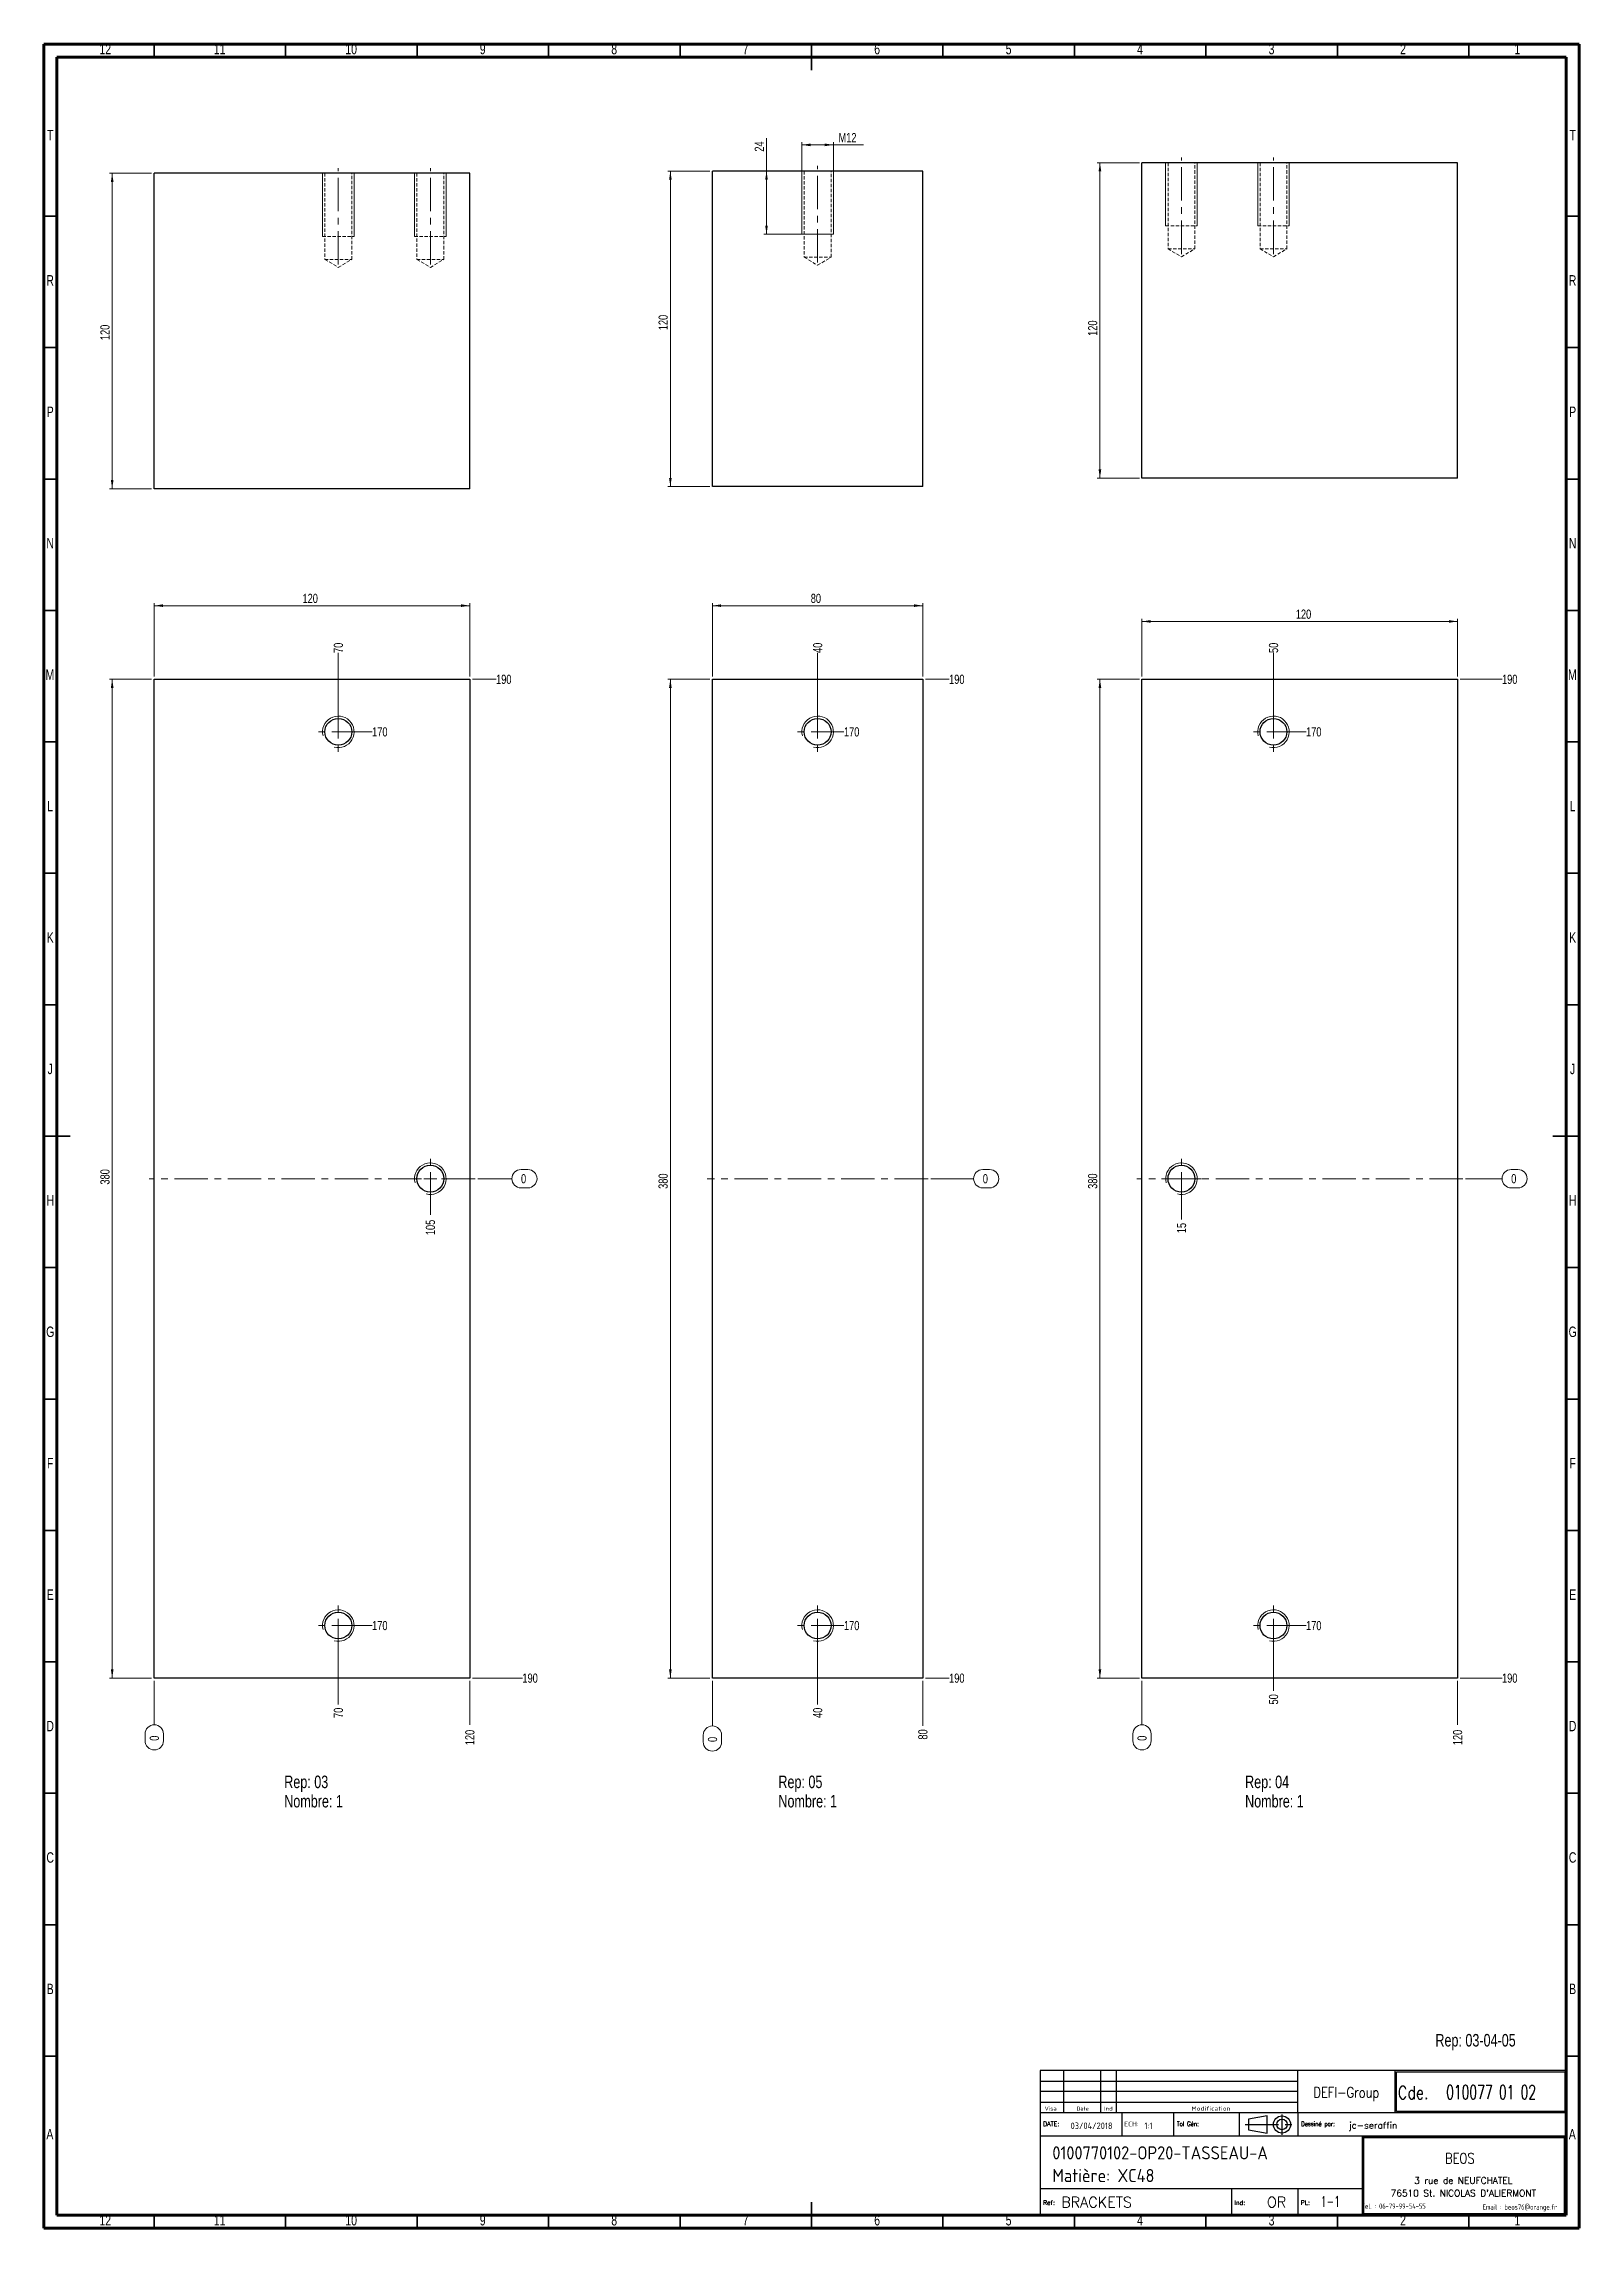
# Model space of a CAD drawing. Header units: millimetres. Extents: x 5 to 589, y 5 to 836.
import ezdxf

# ---------------------------------------------------------------- set-up
doc = ezdxf.new("R2010")
doc.units = ezdxf.units.MM
doc.linetypes.add('CENTERX2', pattern=[20.32, 12.7, -2.54, 2.54, -2.54])
doc.linetypes.add('HIDDEN', pattern=[1.905, 1.27, -0.635])
doc.layers.add('DIMENSIONS', color=176, linetype='Continuous')
doc.styles.add('SLDTEXTSTYLE0', font='TXT', dxfattribs={"width": 0.75})
doc.styles.add('SLDTEXTSTYLE1', font='ISOCP')
doc.styles.add('SLDTEXTSTYLE10', font='ISOCP', dxfattribs={"width": 1.147311})
doc.styles.add('SLDTEXTSTYLE11', font='ISOCP', dxfattribs={"width": 1.385904})
doc.styles.add('SLDTEXTSTYLE12', font='ISOCP', dxfattribs={"width": 1.246461})
doc.styles.add('SLDTEXTSTYLE13', font='ROMAND')
doc.styles.add('SLDTEXTSTYLE2', font='ROMANT', dxfattribs={"width": 0.8})
doc.styles.add('SLDTEXTSTYLE3', font='ISOCP', dxfattribs={"width": 0.8})
doc.styles.add('SLDTEXTSTYLE4', font='ROMANS', dxfattribs={"width": 0.8})
doc.styles.add('SLDTEXTSTYLE5', font='ROMANT')
doc.styles.add('SLDTEXTSTYLE6', font='ROMANS')
doc.styles.add('SLDTEXTSTYLE7', font='ROMANT', dxfattribs={"width": 0.65})
doc.styles.add('SLDTEXTSTYLE8', font='ISOCP', dxfattribs={"width": 1.446157})
doc.styles.add('SLDTEXTSTYLE9', font='ISOCP', dxfattribs={"width": 1.294402})
doc.dimstyles.new('SLDDIMSTYLE0', dxfattribs={"dimtxt": 3.5, "dimasz": 3.302, "dimexe": 0, "dimexo": 0.0625, "dimgap": 0.875, "dimtad": 0, "dimtih": 1, "dimtoh": 1, "dimdec": 0, "dimrnd": 1e-09, "dimdsep": 46, "dimtxsty": 'SLDTEXTSTYLE0', "dimblk1": 'NONE', "dimblk2": 'NONE', "dimsah": 1, "dimcen": 0.09, "dimadec": 0, "dimazin": 2, "dimtfac": 1, "dimtdec": 0, "dimtofl": 0, "dimtmove": 0, "dimatfit": 3, "dimldrblk": 'NONE', "dimfxl": 1, "dimfrac": 2, "dimtolj": 1, "dimtzin": 12, "dimarcsym": 0})
doc.dimstyles.new('SLDDIMSTYLE1', dxfattribs={"dimtxt": 3.5, "dimasz": 3.302, "dimexe": 0, "dimexo": 0.0625, "dimgap": 0.875, "dimtad": 0, "dimtih": 1, "dimtoh": 1, "dimrnd": 1e-09, "dimzin": 12, "dimdsep": 46, "dimtxsty": 'SLDTEXTSTYLE0', "dimblk1": 'NONE', "dimblk2": 'NONE', "dimsah": 1, "dimcen": 0.09, "dimadec": 0, "dimazin": 3, "dimtfac": 1, "dimtofl": 0, "dimtmove": 0, "dimatfit": 3, "dimldrblk": 'NONE', "dimfxl": 1, "dimfrac": 2, "dimtolj": 1, "dimtzin": 12, "dimarcsym": 0})
doc.dimstyles.new('SLDDIMSTYLE2', dxfattribs={"dimtxt": 3.5, "dimasz": 3.302, "dimexe": 0, "dimexo": 0.0625, "dimgap": 0.875, "dimtad": 1, "dimrnd": 1e-09, "dimzin": 12, "dimdsep": 46, "dimtxsty": 'SLDTEXTSTYLE0', "dimsah": 1, "dimcen": 0.09, "dimadec": 0, "dimazin": 3, "dimtfac": 1, "dimtofl": 0, "dimtmove": 0, "dimatfit": 3, "dimfxl": 1, "dimfrac": 2, "dimtolj": 1, "dimtzin": 12, "dimarcsym": 0})

msp = doc.modelspace()

# ---------------------------------------------------------------- texts
at = {"color": 7, "linetype": 'Continuous', "lineweight": 0, "style": 'SLDTEXTSTYLE0'}
for s, insert, char_height, attachment_point in [('12', (28.42, 836.06), 3.9688, 2), ('11', (71.92, 836.06), 3.9688, 2), ('10', (121.92, 836.06), 3.9688, 2), ('9', (171.96, 836.06), 3.969, 2), ('8', (221.96, 836.06), 3.969, 2), ('7', (271.96, 836.06), 3.969, 2), ('6', (321.96, 836.06), 3.969, 2), ('5', (371.96, 836.06), 3.969, 2), ('4', (421.96, 836.06), 3.969, 2), ('3', (471.96, 836.06), 3.969, 2), ('2', (521.96, 836.06), 3.969, 2), ('1', (565.46, 836.06), 3.969, 2), ('T', (7.488, 803.31), 3.969, 2), ('T', (586.488, 803.31), 3.969, 2), ('R', (7.444, 748.06), 3.969, 2), ('R', (586.444, 748.06), 3.969, 2), ('P', (7.485, 698.06), 3.969, 2), ('P', (586.485, 698.06), 3.969, 2), ('N', (7.464, 648.06), 3.969, 2), ('N', (586.464, 648.06), 3.969, 2), ('M', (7.362, 598.06), 3.969, 2), ('M', (586.362, 598.06), 3.969, 2), ('L', (7.455, 548.06), 3.969, 2), ('L', (586.455, 548.06), 3.969, 2), ('K', (7.489, 498.06), 3.969, 2), ('K', (586.489, 498.06), 3.969, 2), ('J', (7.465, 448.06), 3.969, 2), ('J', (586.465, 448.06), 3.969, 2), ('H', (7.49, 398.06), 3.969, 2), ('H', (586.49, 398.06), 3.969, 2), ('G', (7.487, 348.06), 3.969, 2), ('G', (586.487, 348.06), 3.969, 2), ('F', (7.458, 298.06), 3.969, 2), ('F', (586.458, 298.06), 3.969, 2), ('E', (7.508, 248.06), 3.969, 2), ('E', (586.508, 248.06), 3.969, 2), ('D', (7.453, 198.06), 3.969, 2), ('D', (586.453, 198.06), 3.969, 2), ('C', (7.459, 148.06), 3.969, 2), ('C', (586.459, 148.06), 3.969, 2), ('B', (7.471, 98.06), 3.969, 2), ('B', (586.471, 98.06), 3.969, 2), ('Rep: 03-04-05', (534.278, 78.928), 4.7625, 1), ('A', (7.34, 42.81), 3.969, 2), ('A', (586.34, 42.81), 3.969, 2), ('12', (28.42, 10.06), 3.9688, 2), ('11', (71.92, 10.06), 3.9688, 2), ('10', (121.92, 10.06), 3.9688, 2), ('9', (171.96, 10.06), 3.969, 2), ('8', (221.96, 10.06), 3.969, 2), ('7', (271.96, 10.06), 3.969, 2), ('6', (321.96, 10.06), 3.969, 2), ('5', (371.96, 10.06), 3.969, 2), ('4', (421.96, 10.06), 3.969, 2), ('3', (471.96, 10.06), 3.969, 2), ('2', (521.96, 10.06), 3.969, 2), ('1', (565.46, 10.06), 3.969, 2)]:
    msp.add_mtext(s, dxfattribs=dict(at, insert=insert, char_height=char_height, attachment_point=attachment_point))
at = {"layer": 'DIMENSIONS'}
for s, insert, char_height, attachment_point, style in [('DEFI-Group', (500.42, 58.701), 4, 2, 'SLDTEXTSTYLE2'), ('Cde.', (520, 59.126), 5, 1, 'SLDTEXTSTYLE2'), ('010077 01 02', (538.36, 59.44), 5.29167, 1, 'SLDTEXTSTYLE7'), ('Visa', (385.655, 51.348), 1.5671, 1, 'SLDTEXTSTYLE12'), ('Date', (397.824, 51.283), 1.4924, 1, 'SLDTEXTSTYLE10'), ('Ind', (408.254, 51.283), 1.4924, 1, 'SLDTEXTSTYLE11'), ('Modification', (441.489, 51.348), 1.56705, 1, 'SLDTEXTSTYLE8'), ('DATE:', (385.034, 45.598), 1.7277, 1, 'SLDTEXTSTYLE6'), ('03/04/2018', (395.533, 45.253), 2.5, 1, 'SLDTEXTSTYLE1'), ('ECH:', (415.911, 45.56), 1.8141, 1, 'SLDTEXTSTYLE9'), ('1:1', (423.62, 45.24), 2.5, 1, 'SLDTEXTSTYLE1'), ('Tol Gén:', (435.952, 45.598), 1.7277, 1, 'SLDTEXTSTYLE4'), ('Dessiné par:', (483.221, 45.598), 1.72768, 1, 'SLDTEXTSTYLE4'), ('jc-seraffin', (501.355, 45.42), 2.5, 1, 'SLDTEXTSTYLE5'), ('0100770102-OP20-TASSEAU-A', (388.603, 36.209), 5, 1, 'SLDTEXTSTYLE1'), ('BEOS', (543.571, 33.595), 4, 2, 'SLDTEXTSTYLE2'), ('Matière: XC48', (388.603, 27.564), 5, 1, 'SLDTEXTSTYLE1'), ('BRACKETS', (391.972, 16.951), 4, 1, 'SLDTEXTSTYLE5'), ('OR', (470.194, 16.951), 4, 1, 'SLDTEXTSTYLE5'), ('1-1', (490.651, 17.173), 4, 1, 'SLDTEXTSTYLE7'), ("76510 St. NICOLAS D'ALIERMONT", (544.903, 19.623), 2.5, 2, 'SLDTEXTSTYLE13'), ('3 rue de NEUFCHATEL', (544.909, 24.448), 2.5, 2, 'SLDTEXTSTYLE13'), ('Ref:', (385.034, 15.598), 1.7277, 1, 'SLDTEXTSTYLE6'), ('Ind:', (457.826, 15.598), 1.7277, 1, 'SLDTEXTSTYLE6'), ('PL:', (483.034, 15.598), 1.7277, 1, 'SLDTEXTSTYLE6'), ('Tel. : 06-79-99-54-55', (518.36, 14.429), 2, 2, 'SLDTEXTSTYLE3'), ('Email : beos76@orange.fr', (566.372, 14.097), 2, 2, 'SLDTEXTSTYLE3')]:
    msp.add_mtext(s, dxfattribs=dict(at, insert=insert, char_height=char_height, attachment_point=attachment_point, style=style))

# ---------------------------------------------------------------- blocks, each defined once
blk = doc.blocks.new('SW_NOTE_0')
at = {"color": 0, "linetype": 'Continuous', "lineweight": 0, "char_height": 4.763, "attachment_point": 1, "style": 'SLDTEXTSTYLE0'}
for s, insert in [('Rep: 03', (0, 6.14)), ('Nombre: 1', (0, -1.21))]:
    blk.add_mtext(s, dxfattribs=dict(at, insert=insert))
blk = doc.blocks.new('SW_NOTE_1')
at = {"color": 0, "linetype": 'Continuous', "lineweight": 0, "char_height": 4.763, "attachment_point": 1, "style": 'SLDTEXTSTYLE0'}
for s, insert in [('Rep: 04', (0, 6.14)), ('Nombre: 1', (0, -1.21))]:
    blk.add_mtext(s, dxfattribs=dict(at, insert=insert))
blk = doc.blocks.new('SW_NOTE_2')
at = {"color": 0, "linetype": 'Continuous', "lineweight": 0, "char_height": 4.763, "attachment_point": 1, "style": 'SLDTEXTSTYLE0'}
for s, insert in [('Rep: 05', (0, 6.14)), ('Nombre: 1', (0, -1.21))]:
    blk.add_mtext(s, dxfattribs=dict(at, insert=insert))
blk = doc.blocks.new('_D')
at = {"color": 7, "linetype": 'Continuous', "lineweight": 18}
for p, q in [((186.53, 407.81), (189.12, 407.81)), ((170.04, 404.32), (183.04, 404.32)), ((189.12, 400.84), (186.53, 400.84))]:
    blk.add_line(p, q, dxfattribs=at)
for centre, start, end in [((186.53, 404.32), 90, 270), ((189.12, 404.32), 270, 90)]:
    blk.add_arc(centre, 3.49, start, end, dxfattribs=at)
at = {"color": 7, "linetype": 'Continuous', "lineweight": 18, "insert": (186.53, 406.06), "char_height": 3.5, "attachment_point": 1, "style": 'SLDTEXTSTYLE0'}
blk.add_mtext('0', dxfattribs=at)
blk = doc.blocks.new('_None')
blk = doc.blocks.new('_D_1')
at = {"color": 7, "linetype": 'Continuous', "lineweight": 18}
blk.add_line((118.04, 234.32), (129.9, 234.32), dxfattribs=at)
at = {"color": 7, "linetype": 'Continuous', "lineweight": 18, "insert": (129.9, 236.06), "char_height": 3.5, "attachment_point": 1, "style": 'SLDTEXTSTYLE0'}
blk.add_mtext('170', dxfattribs=at)
blk = doc.blocks.new('_D_2')
at = {"color": 7, "linetype": 'Continuous', "lineweight": 18}
blk.add_line((168.04, 214.32), (187.05, 214.32), dxfattribs=at)
at = {"color": 7, "linetype": 'Continuous', "lineweight": 18, "insert": (187.05, 216.06), "char_height": 3.5, "attachment_point": 1, "style": 'SLDTEXTSTYLE0'}
blk.add_mtext('190', dxfattribs=at)
blk = doc.blocks.new('_D_3')
at = {"color": 7, "linetype": 'Continuous', "lineweight": 18}
blk.add_line((118.04, 574.32), (129.9, 574.32), dxfattribs=at)
at = {"color": 7, "linetype": 'Continuous', "lineweight": 18, "insert": (129.9, 576.06), "char_height": 3.5, "attachment_point": 1, "style": 'SLDTEXTSTYLE0'}
blk.add_mtext('170', dxfattribs=at)
blk = doc.blocks.new('_D_4')
at = {"color": 7, "linetype": 'Continuous', "lineweight": 18}
blk.add_line((168.04, 594.32), (177.04, 594.32), dxfattribs=at)
at = {"color": 7, "linetype": 'Continuous', "lineweight": 18, "insert": (177.04, 596.06), "char_height": 3.5, "attachment_point": 1, "style": 'SLDTEXTSTYLE0'}
blk.add_mtext('190', dxfattribs=at)
blk = doc.blocks.new('_D_5')
at = {"color": 7, "linetype": 'Continuous', "lineweight": 18}
for p, q in [((47.04, 213.32), (47.04, 196.56)), ((43.55, 190.48), (43.55, 193.07)), ((50.53, 193.07), (50.53, 190.48))]:
    blk.add_line(p, q, dxfattribs=at)
for centre, start, end in [((47.04, 193.07), 0, 180), ((47.04, 190.48), 180, 0)]:
    blk.add_arc(centre, 3.49, start, end, dxfattribs=at)
at = {"color": 7, "linetype": 'Continuous', "lineweight": 18, "insert": (45.31, 190.48), "char_height": 3.5, "attachment_point": 1, "rotation": 90, "style": 'SLDTEXTSTYLE0'}
blk.add_mtext('0', dxfattribs=at)
blk = doc.blocks.new('_D_6')
at = {"color": 7, "linetype": 'Continuous', "lineweight": 18}
blk.add_line((117.04, 233.32), (117.04, 204.32), dxfattribs=at)
at = {"color": 7, "linetype": 'Continuous', "lineweight": 18, "insert": (115.31, 199.15), "char_height": 3.5, "attachment_point": 1, "rotation": 90, "style": 'SLDTEXTSTYLE0'}
blk.add_mtext('70', dxfattribs=at)
blk = doc.blocks.new('_D_7')
at = {"color": 7, "linetype": 'Continuous', "lineweight": 18}
blk.add_line((117.04, 575.32), (117.04, 604.32), dxfattribs=at)
at = {"color": 7, "linetype": 'Continuous', "lineweight": 18, "insert": (115.31, 604.32), "char_height": 3.5, "attachment_point": 1, "rotation": 90, "style": 'SLDTEXTSTYLE0'}
blk.add_mtext('70', dxfattribs=at)
blk = doc.blocks.new('_D_8')
at = {"color": 7, "linetype": 'Continuous', "lineweight": 18}
blk.add_line((152.04, 403.32), (152.04, 390.6), dxfattribs=at)
at = {"color": 7, "linetype": 'Continuous', "lineweight": 18, "insert": (150.31, 382.84), "char_height": 3.5, "attachment_point": 1, "rotation": 90, "style": 'SLDTEXTSTYLE0'}
blk.add_mtext('105', dxfattribs=at)
blk = doc.blocks.new('_D_9')
at = {"color": 7, "linetype": 'Continuous', "lineweight": 18}
blk.add_line((167.04, 213.32), (167.04, 196.56), dxfattribs=at)
at = {"color": 7, "linetype": 'Continuous', "lineweight": 18, "insert": (165.31, 188.8), "char_height": 3.5, "attachment_point": 1, "rotation": 90, "style": 'SLDTEXTSTYLE0'}
blk.add_mtext('120', dxfattribs=at)
blk = doc.blocks.new('_D_10')
at = {"color": 7, "linetype": 'Continuous', "lineweight": 18}
for p, q in [((47.04, 595.32), (47.04, 623.32)), ((47.04, 622.32), (167.04, 622.32)), ((167.04, 595.32), (167.04, 623.32))]:
    blk.add_line(p, q, dxfattribs=at)
for points in [[(47.04, 622.32), (50.35, 621.82), (50.35, 622.83)], [(167.04, 622.32), (163.74, 622.83), (163.74, 621.82)]]:
    blk.add_solid(points, dxfattribs=at)
at = {"color": 7, "linetype": 'Continuous', "lineweight": 18, "insert": (103.42, 626.84), "char_height": 3.5, "attachment_point": 1, "style": 'SLDTEXTSTYLE0'}
blk.add_mtext('120', dxfattribs=at)
blk = doc.blocks.new('_D_11')
at = {"color": 7, "linetype": 'Continuous', "lineweight": 18}
for p, q in [((46.04, 594.32), (30.04, 594.32)), ((31.04, 214.32), (31.04, 594.32)), ((46.04, 214.32), (30.04, 214.32))]:
    blk.add_line(p, q, dxfattribs=at)
for points in [[(31.04, 594.32), (30.54, 591.02), (31.55, 591.02)], [(31.04, 214.32), (31.55, 217.63), (30.54, 217.63)]]:
    blk.add_solid(points, dxfattribs=at)
at = {"color": 7, "linetype": 'Continuous', "lineweight": 18, "insert": (26.53, 402.07), "char_height": 3.5, "attachment_point": 1, "rotation": 90, "style": 'SLDTEXTSTYLE0'}
blk.add_mtext('380', dxfattribs=at)
blk = doc.blocks.new('SW_CENTERMARKSYMBOL_0')
at = {"color": 0, "linetype": 'Continuous', "lineweight": 0}
for p, q in [((-5, 0), (-7.6, 0)), ((0, 0), (-2.5, 0)), ((0, 5), (0, 7.6)), ((0, 0), (0, 2.5)), ((0, 0), (0, -2.5)), ((0, 0), (2.5, 0)), ((5, 0), (7.6, 0)), ((0, -5), (0, -7.6))]:
    blk.add_line(p, q, dxfattribs=at)
blk = doc.blocks.new('SW_CENTERMARKSYMBOL_1')
at = {"color": 0, "linetype": 'Continuous', "lineweight": 0}
for p, q in [((-5, 0), (-7.6, 0)), ((0, 0), (-2.5, 0)), ((0, 5), (0, 7.6)), ((0, 0), (0, 2.5)), ((0, 0), (0, -2.5)), ((0, 0), (2.5, 0)), ((5, 0), (7.6, 0)), ((0, -5), (0, -7.6))]:
    blk.add_line(p, q, dxfattribs=at)
blk = doc.blocks.new('SW_CENTERMARKSYMBOL_2')
at = {"color": 0, "linetype": 'Continuous', "lineweight": 0}
for p, q in [((-5, 0), (-7.6, 0)), ((0, 0), (-2.5, 0)), ((0, 5), (0, 7.6)), ((0, 0), (0, 2.5)), ((0, 0), (0, -2.5)), ((0, 0), (2.5, 0)), ((5, 0), (7.6, 0)), ((0, -5), (0, -7.6))]:
    blk.add_line(p, q, dxfattribs=at)
blk = doc.blocks.new('_D_12')
at = {"color": 7, "linetype": 'Continuous', "lineweight": 18}
for p, q in [((563.11, 407.81), (565.69, 407.81)), ((545.69, 404.32), (559.62, 404.32)), ((565.69, 400.84), (563.11, 400.84))]:
    blk.add_line(p, q, dxfattribs=at)
for centre, start, end in [((563.11, 404.32), 90, 270), ((565.69, 404.32), 270, 90)]:
    blk.add_arc(centre, 3.49, start, end, dxfattribs=at)
at = {"color": 7, "linetype": 'Continuous', "lineweight": 18, "insert": (563.11, 406.06), "char_height": 3.5, "attachment_point": 1, "style": 'SLDTEXTSTYLE0'}
blk.add_mtext('0', dxfattribs=at)
blk = doc.blocks.new('_D_13')
at = {"color": 7, "linetype": 'Continuous', "lineweight": 18}
blk.add_line((473.69, 234.32), (485.08, 234.32), dxfattribs=at)
at = {"color": 7, "linetype": 'Continuous', "lineweight": 18, "insert": (485.08, 236.06), "char_height": 3.5, "attachment_point": 1, "style": 'SLDTEXTSTYLE0'}
blk.add_mtext('170', dxfattribs=at)
blk = doc.blocks.new('_D_14')
at = {"color": 7, "linetype": 'Continuous', "lineweight": 18}
blk.add_line((543.69, 214.32), (559.62, 214.32), dxfattribs=at)
at = {"color": 7, "linetype": 'Continuous', "lineweight": 18, "insert": (559.62, 216.06), "char_height": 3.5, "attachment_point": 1, "style": 'SLDTEXTSTYLE0'}
blk.add_mtext('190', dxfattribs=at)
blk = doc.blocks.new('_D_15')
at = {"color": 7, "linetype": 'Continuous', "lineweight": 18}
blk.add_line((473.69, 574.32), (485.08, 574.32), dxfattribs=at)
at = {"color": 7, "linetype": 'Continuous', "lineweight": 18, "insert": (485.08, 576.06), "char_height": 3.5, "attachment_point": 1, "style": 'SLDTEXTSTYLE0'}
blk.add_mtext('170', dxfattribs=at)
blk = doc.blocks.new('_D_16')
at = {"color": 7, "linetype": 'Continuous', "lineweight": 18}
blk.add_line((543.69, 594.32), (559.62, 594.32), dxfattribs=at)
at = {"color": 7, "linetype": 'Continuous', "lineweight": 18, "insert": (559.62, 596.06), "char_height": 3.5, "attachment_point": 1, "style": 'SLDTEXTSTYLE0'}
blk.add_mtext('190', dxfattribs=at)
blk = doc.blocks.new('_D_17')
at = {"color": 7, "linetype": 'Continuous', "lineweight": 18}
for p, q in [((422.69, 213.32), (422.69, 196.56)), ((419.2, 190.48), (419.2, 193.07)), ((426.18, 193.07), (426.18, 190.48))]:
    blk.add_line(p, q, dxfattribs=at)
for centre, start, end in [((422.69, 193.07), 0, 180), ((422.69, 190.48), 180, 0)]:
    blk.add_arc(centre, 3.49, start, end, dxfattribs=at)
at = {"color": 7, "linetype": 'Continuous', "lineweight": 18, "insert": (420.96, 190.48), "char_height": 3.5, "attachment_point": 1, "rotation": 90, "style": 'SLDTEXTSTYLE0'}
blk.add_mtext('0', dxfattribs=at)
blk = doc.blocks.new('_D_18')
at = {"color": 7, "linetype": 'Continuous', "lineweight": 18}
blk.add_line((437.69, 403.32), (437.69, 388.76), dxfattribs=at)
at = {"color": 7, "linetype": 'Continuous', "lineweight": 18, "insert": (435.96, 383.58), "char_height": 3.5, "attachment_point": 1, "rotation": 90, "style": 'SLDTEXTSTYLE0'}
blk.add_mtext('15', dxfattribs=at)
blk = doc.blocks.new('_D_19')
at = {"color": 7, "linetype": 'Continuous', "lineweight": 18}
blk.add_line((472.69, 233.32), (472.69, 209.46), dxfattribs=at)
at = {"color": 7, "linetype": 'Continuous', "lineweight": 18, "insert": (470.96, 204.29), "char_height": 3.5, "attachment_point": 1, "rotation": 90, "style": 'SLDTEXTSTYLE0'}
blk.add_mtext('50', dxfattribs=at)
blk = doc.blocks.new('_D_20')
at = {"color": 7, "linetype": 'Continuous', "lineweight": 18}
blk.add_line((472.69, 575.32), (472.69, 604.32), dxfattribs=at)
at = {"color": 7, "linetype": 'Continuous', "lineweight": 18, "insert": (470.96, 604.32), "char_height": 3.5, "attachment_point": 1, "rotation": 90, "style": 'SLDTEXTSTYLE0'}
blk.add_mtext('50', dxfattribs=at)
blk = doc.blocks.new('_D_21')
at = {"color": 7, "linetype": 'Continuous', "lineweight": 18}
blk.add_line((542.69, 213.32), (542.69, 196.56), dxfattribs=at)
at = {"color": 7, "linetype": 'Continuous', "lineweight": 18, "insert": (540.96, 188.8), "char_height": 3.5, "attachment_point": 1, "rotation": 90, "style": 'SLDTEXTSTYLE0'}
blk.add_mtext('120', dxfattribs=at)
blk = doc.blocks.new('_D_22')
at = {"color": 7, "linetype": 'Continuous', "lineweight": 18}
for p, q in [((422.69, 595.32), (422.69, 617.32)), ((422.69, 616.32), (542.69, 616.32)), ((542.69, 595.32), (542.69, 617.32))]:
    blk.add_line(p, q, dxfattribs=at)
for points in [[(422.69, 616.32), (425.99, 615.82), (425.99, 616.83)], [(542.69, 616.32), (539.39, 616.83), (539.39, 615.82)]]:
    blk.add_solid(points, dxfattribs=at)
at = {"color": 7, "linetype": 'Continuous', "lineweight": 18, "insert": (481.2, 620.84), "char_height": 3.5, "attachment_point": 1, "style": 'SLDTEXTSTYLE0'}
blk.add_mtext('120', dxfattribs=at)
blk = doc.blocks.new('_D_23')
at = {"color": 7, "linetype": 'Continuous', "lineweight": 18}
for p, q in [((421.69, 594.32), (405.69, 594.32)), ((406.69, 214.32), (406.69, 594.32)), ((421.69, 214.32), (405.69, 214.32))]:
    blk.add_line(p, q, dxfattribs=at)
for points in [[(406.69, 594.32), (406.18, 591.02), (407.2, 591.02)], [(406.69, 214.32), (407.2, 217.63), (406.18, 217.63)]]:
    blk.add_solid(points, dxfattribs=at)
at = {"color": 7, "linetype": 'Continuous', "lineweight": 18, "insert": (402.18, 400.45), "char_height": 3.5, "attachment_point": 1, "rotation": 90, "style": 'SLDTEXTSTYLE0'}
blk.add_mtext('380', dxfattribs=at)
blk = doc.blocks.new('SW_CENTERMARKSYMBOL_3')
at = {"color": 0, "linetype": 'Continuous', "lineweight": 0}
for p, q in [((-5, 0), (-7.6, 0)), ((0, 0), (-2.5, 0)), ((0, 5), (0, 7.6)), ((0, 0), (0, 2.5)), ((0, 0), (0, -2.5)), ((0, 0), (2.5, 0)), ((5, 0), (7.6, 0)), ((0, -5), (0, -7.6))]:
    blk.add_line(p, q, dxfattribs=at)
blk = doc.blocks.new('SW_CENTERMARKSYMBOL_4')
at = {"color": 0, "linetype": 'Continuous', "lineweight": 0}
for p, q in [((-5, 0), (-7.6, 0)), ((0, 0), (-2.5, 0)), ((0, 5), (0, 7.6)), ((0, 0), (0, 2.5)), ((0, 0), (0, -2.5)), ((0, 0), (2.5, 0)), ((5, 0), (7.6, 0)), ((0, -5), (0, -7.6))]:
    blk.add_line(p, q, dxfattribs=at)
blk = doc.blocks.new('SW_CENTERMARKSYMBOL_5')
at = {"color": 0, "linetype": 'Continuous', "lineweight": 0}
for p, q in [((-5, 0), (-7.6, 0)), ((0, 0), (-2.5, 0)), ((0, 5), (0, 7.6)), ((0, 0), (0, 2.5)), ((0, 0), (0, -2.5)), ((0, 0), (2.5, 0)), ((5, 0), (7.6, 0)), ((0, -5), (0, -7.6))]:
    blk.add_line(p, q, dxfattribs=at)
blk = doc.blocks.new('_D_24')
at = {"color": 7, "linetype": 'Continuous', "lineweight": 18}
for p, q in [((362.15, 407.81), (364.74, 407.81)), ((342.33, 404.32), (358.66, 404.32)), ((364.74, 400.84), (362.15, 400.84))]:
    blk.add_line(p, q, dxfattribs=at)
for centre, start, end in [((362.15, 404.32), 90, 270), ((364.74, 404.32), 270, 90)]:
    blk.add_arc(centre, 3.49, start, end, dxfattribs=at)
at = {"color": 7, "linetype": 'Continuous', "lineweight": 18, "insert": (362.15, 406.06), "char_height": 3.5, "attachment_point": 1, "style": 'SLDTEXTSTYLE0'}
blk.add_mtext('0', dxfattribs=at)
blk = doc.blocks.new('_D_25')
at = {"color": 7, "linetype": 'Continuous', "lineweight": 18}
blk.add_line((300.33, 234.32), (309.35, 234.32), dxfattribs=at)
at = {"color": 7, "linetype": 'Continuous', "lineweight": 18, "insert": (309.35, 236.06), "char_height": 3.5, "attachment_point": 1, "style": 'SLDTEXTSTYLE0'}
blk.add_mtext('170', dxfattribs=at)
blk = doc.blocks.new('_D_26')
at = {"color": 7, "linetype": 'Continuous', "lineweight": 18}
blk.add_line((340.33, 214.32), (349.33, 214.32), dxfattribs=at)
at = {"color": 7, "linetype": 'Continuous', "lineweight": 18, "insert": (349.33, 216.06), "char_height": 3.5, "attachment_point": 1, "style": 'SLDTEXTSTYLE0'}
blk.add_mtext('190', dxfattribs=at)
blk = doc.blocks.new('_D_27')
at = {"color": 7, "linetype": 'Continuous', "lineweight": 18}
blk.add_line((300.33, 574.32), (309.35, 574.32), dxfattribs=at)
at = {"color": 7, "linetype": 'Continuous', "lineweight": 18, "insert": (309.35, 576.06), "char_height": 3.5, "attachment_point": 1, "style": 'SLDTEXTSTYLE0'}
blk.add_mtext('170', dxfattribs=at)
blk = doc.blocks.new('_D_28')
at = {"color": 7, "linetype": 'Continuous', "lineweight": 18}
blk.add_line((340.33, 594.32), (349.33, 594.32), dxfattribs=at)
at = {"color": 7, "linetype": 'Continuous', "lineweight": 18, "insert": (349.33, 596.06), "char_height": 3.5, "attachment_point": 1, "style": 'SLDTEXTSTYLE0'}
blk.add_mtext('190', dxfattribs=at)
blk = doc.blocks.new('_D_29')
at = {"color": 7, "linetype": 'Continuous', "lineweight": 18}
for p, q in [((259.33, 213.32), (259.33, 196.1)), ((255.84, 190.02), (255.84, 192.61)), ((262.82, 192.61), (262.82, 190.02))]:
    blk.add_line(p, q, dxfattribs=at)
for centre, start, end in [((259.33, 192.61), 0, 180), ((259.33, 190.02), 180, 0)]:
    blk.add_arc(centre, 3.49, start, end, dxfattribs=at)
at = {"color": 7, "linetype": 'Continuous', "lineweight": 18, "insert": (257.6, 190.02), "char_height": 3.5, "attachment_point": 1, "rotation": 90, "style": 'SLDTEXTSTYLE0'}
blk.add_mtext('0', dxfattribs=at)
blk = doc.blocks.new('_D_30')
at = {"color": 7, "linetype": 'Continuous', "lineweight": 18}
blk.add_line((299.33, 233.32), (299.33, 204.32), dxfattribs=at)
at = {"color": 7, "linetype": 'Continuous', "lineweight": 18, "insert": (297.6, 199.15), "char_height": 3.5, "attachment_point": 1, "rotation": 90, "style": 'SLDTEXTSTYLE0'}
blk.add_mtext('40', dxfattribs=at)
blk = doc.blocks.new('_D_31')
at = {"color": 7, "linetype": 'Continuous', "lineweight": 18}
blk.add_line((299.33, 575.32), (299.33, 604.32), dxfattribs=at)
at = {"color": 7, "linetype": 'Continuous', "lineweight": 18, "insert": (297.6, 604.32), "char_height": 3.5, "attachment_point": 1, "rotation": 90, "style": 'SLDTEXTSTYLE0'}
blk.add_mtext('40', dxfattribs=at)
blk = doc.blocks.new('_D_32')
at = {"color": 7, "linetype": 'Continuous', "lineweight": 18}
blk.add_line((339.33, 213.32), (339.33, 196.1), dxfattribs=at)
at = {"color": 7, "linetype": 'Continuous', "lineweight": 18, "insert": (337.6, 190.93), "char_height": 3.5, "attachment_point": 1, "rotation": 90, "style": 'SLDTEXTSTYLE0'}
blk.add_mtext('80', dxfattribs=at)
blk = doc.blocks.new('_D_33')
at = {"color": 7, "linetype": 'Continuous', "lineweight": 18}
for p, q in [((259.33, 595.32), (259.33, 623.32)), ((259.33, 622.32), (339.33, 622.32)), ((339.33, 595.32), (339.33, 623.32))]:
    blk.add_line(p, q, dxfattribs=at)
for points in [[(259.33, 622.32), (262.63, 621.82), (262.63, 622.83)], [(339.33, 622.32), (336.03, 622.83), (336.03, 621.82)]]:
    blk.add_solid(points, dxfattribs=at)
at = {"color": 7, "linetype": 'Continuous', "lineweight": 18, "insert": (296.72, 626.84), "char_height": 3.5, "attachment_point": 1, "style": 'SLDTEXTSTYLE0'}
blk.add_mtext('80', dxfattribs=at)
blk = doc.blocks.new('_D_34')
at = {"color": 7, "linetype": 'Continuous', "lineweight": 18}
for p, q in [((258.33, 594.32), (242.33, 594.32)), ((243.33, 214.32), (243.33, 594.32)), ((258.33, 214.32), (242.33, 214.32))]:
    blk.add_line(p, q, dxfattribs=at)
for points in [[(243.33, 594.32), (242.82, 591.02), (243.84, 591.02)], [(243.33, 214.32), (243.84, 217.63), (242.82, 217.63)]]:
    blk.add_solid(points, dxfattribs=at)
at = {"color": 7, "linetype": 'Continuous', "lineweight": 18, "insert": (238.82, 400.45), "char_height": 3.5, "attachment_point": 1, "rotation": 90, "style": 'SLDTEXTSTYLE0'}
blk.add_mtext('380', dxfattribs=at)
blk = doc.blocks.new('SW_CENTERMARKSYMBOL_6')
at = {"color": 0, "linetype": 'Continuous', "lineweight": 0}
for p, q in [((-5, 0), (-7.6, 0)), ((0, 0), (-2.5, 0)), ((0, 5), (0, 7.6)), ((0, 0), (0, 2.5)), ((0, 0), (0, -2.5)), ((0, 0), (2.5, 0)), ((5, 0), (7.6, 0)), ((0, -5), (0, -7.6))]:
    blk.add_line(p, q, dxfattribs=at)
blk = doc.blocks.new('SW_CENTERMARKSYMBOL_7')
at = {"color": 0, "linetype": 'Continuous', "lineweight": 0}
for p, q in [((-5, 0), (-7.6, 0)), ((0, 0), (-2.5, 0)), ((0, 5), (0, 7.6)), ((0, 0), (0, 2.5)), ((0, 0), (0, -2.5)), ((0, 0), (2.5, 0)), ((5, 0), (7.6, 0)), ((0, -5), (0, -7.6))]:
    blk.add_line(p, q, dxfattribs=at)
blk = doc.blocks.new('_D_35')
at = {"color": 7, "linetype": 'Continuous', "lineweight": 18}
for p, q in [((421.69, 790.85), (405.69, 790.85)), ((406.69, 670.85), (406.69, 790.85)), ((421.69, 670.85), (405.69, 670.85))]:
    blk.add_line(p, q, dxfattribs=at)
for points in [[(406.69, 790.85), (406.18, 787.54), (407.2, 787.54)], [(406.69, 670.85), (407.2, 674.15), (406.18, 674.15)]]:
    blk.add_solid(points, dxfattribs=at)
at = {"color": 7, "linetype": 'Continuous', "lineweight": 18, "insert": (402.18, 724.97), "char_height": 3.5, "attachment_point": 1, "rotation": 90, "style": 'SLDTEXTSTYLE0'}
blk.add_mtext('120', dxfattribs=at)
blk = doc.blocks.new('_D_36')
at = {"color": 7, "linetype": 'Continuous', "lineweight": 18}
for p, q in [((279.89, 787.63), (279.89, 800.21)), ((304.33, 787.63), (278.89, 787.63)), ((279.89, 787.63), (279.89, 763.63)), ((304.33, 763.63), (278.89, 763.63))]:
    blk.add_line(p, q, dxfattribs=at)
for points in [[(279.89, 787.63), (279.39, 784.33), (280.4, 784.33)], [(279.89, 763.63), (280.4, 766.93), (279.39, 766.93)]]:
    blk.add_solid(points, dxfattribs=at)
at = {"color": 7, "linetype": 'Continuous', "lineweight": 18, "insert": (275.38, 795.04), "char_height": 3.5, "attachment_point": 1, "rotation": 90, "style": 'SLDTEXTSTYLE0'}
blk.add_mtext('24', dxfattribs=at)
blk = doc.blocks.new('_D_37')
at = {"color": 7, "linetype": 'Continuous', "lineweight": 18}
for p, q in [((293.33, 764.63), (293.33, 798.63)), ((305.33, 764.63), (305.33, 798.63)), ((293.33, 797.63), (305.33, 797.63)), ((305.33, 797.63), (316.73, 797.63))]:
    blk.add_line(p, q, dxfattribs=at)
for points in [[(293.33, 797.63), (296.63, 797.12), (296.63, 798.14)], [(305.33, 797.63), (302.03, 798.14), (302.03, 797.12)]]:
    blk.add_solid(points, dxfattribs=at)
at = {"color": 7, "linetype": 'Continuous', "lineweight": 18, "insert": (307.27, 802.14), "char_height": 3.5, "attachment_point": 1, "style": 'SLDTEXTSTYLE0'}
blk.add_mtext('M12', dxfattribs=at)
blk = doc.blocks.new('_D_38')
at = {"color": 7, "linetype": 'Continuous', "lineweight": 18}
for p, q in [((258.33, 787.63), (242.33, 787.63)), ((243.33, 667.63), (243.33, 787.63)), ((258.33, 667.63), (242.33, 667.63))]:
    blk.add_line(p, q, dxfattribs=at)
for points in [[(243.33, 787.63), (242.82, 784.33), (243.84, 784.33)], [(243.33, 667.63), (243.84, 670.93), (242.82, 670.93)]]:
    blk.add_solid(points, dxfattribs=at)
at = {"color": 7, "linetype": 'Continuous', "lineweight": 18, "insert": (238.82, 727.12), "char_height": 3.5, "attachment_point": 1, "rotation": 90, "style": 'SLDTEXTSTYLE0'}
blk.add_mtext('120', dxfattribs=at)
blk = doc.blocks.new('_D_39')
at = {"color": 7, "linetype": 'Continuous', "lineweight": 18}
for p, q in [((46.04, 786.82), (30.04, 786.82)), ((31.04, 666.82), (31.04, 786.82)), ((46.04, 666.82), (30.04, 666.82))]:
    blk.add_line(p, q, dxfattribs=at)
for points in [[(31.04, 786.82), (30.54, 783.52), (31.55, 783.52)], [(31.04, 666.82), (31.55, 670.13), (30.54, 670.13)]]:
    blk.add_solid(points, dxfattribs=at)
at = {"color": 7, "linetype": 'Continuous', "lineweight": 18, "insert": (26.53, 723.36), "char_height": 3.5, "attachment_point": 1, "rotation": 90, "style": 'SLDTEXTSTYLE0'}
blk.add_mtext('120', dxfattribs=at)

# ---------------------------------------------------------------- dimensions: what is measured, and where the dimension line sits
at = {"color": 7, "linetype": 'Continuous', "lineweight": 18}
for base, p1, p2, picture, middle in [((279.895, 763.628), (305.329, 787.628), (305.329, 763.628), '_D_36', (279.895, 797.628)), ((406.691, 790.845), (422.691, 670.845), (422.691, 790.845), '_D_35', (406.691, 728.848)), ((31.044, 786.824), (47.044, 666.824), (47.044, 786.824), '_D_39', (31.044, 727.238)), ((243.329, 787.628), (259.329, 667.628), (259.329, 787.628), '_D_38', (243.329, 730.996)), ((31.044, 594.324), (47.044, 214.324), (47.044, 594.324), '_D_11', (31.044, 405.948)), ((243.329, 594.324), (259.329, 214.324), (259.329, 594.324), '_D_34', (243.329, 404.324)), ((406.691, 594.324), (422.691, 214.324), (422.691, 594.324), '_D_23', (406.691, 404.324))]:
    dim = msp.add_linear_dim(base=base, p1=p1, p2=p2, angle=90, dimstyle='SLDDIMSTYLE2', dxfattribs=at)
    dim.commit()
    dim.dimension.update_dxf_attribs({"geometry": picture, "text_midpoint": middle, "dimtype": 160})
dim = msp.add_linear_dim(base=(305.329, 797.628), p1=(293.329, 763.628), p2=(305.329, 763.628), text='M12', dimstyle='SLDDIMSTYLE2', dxfattribs=at)
dim.commit()
dim.dimension.update_dxf_attribs({"geometry": '_D_37', "text_midpoint": (312.003, 797.628), "dimtype": 160})
for base, p1, p2, picture, middle in [((167.044, 622.324), (47.044, 594.324), (167.044, 594.324), '_D_10', (107.298, 622.324)), ((339.329, 622.324), (259.329, 594.324), (339.329, 594.324), '_D_33', (299.302, 622.324)), ((542.691, 616.324), (422.691, 594.324), (542.691, 594.324), '_D_22', (485.08, 616.324))]:
    dim = msp.add_linear_dim(base=base, p1=p1, p2=p2, dimstyle='SLDDIMSTYLE2', dxfattribs=at)
    dim.commit()
    dim.dimension.update_dxf_attribs({"geometry": picture, "text_midpoint": middle, "dimtype": 160})
for feature_location, offset, dtype, origin, dimstyle, picture, middle in [((117.044, 574.324), (0, 30), 1, (47.044, 214.324), 'SLDDIMSTYLE1', '_D_7', (117.044, 606.911)), ((299.329, 574.324), (0, 30), 1, (259.329, 214.324), 'SLDDIMSTYLE1', '_D_31', (299.329, 606.911)), ((472.691, 574.324), (0, 30), 1, (422.691, 214.324), 'SLDDIMSTYLE1', '_D_20', (472.691, 606.911)), ((167.044, 594.324), (10, 0), 0, (169.044, 404.324), 'SLDDIMSTYLE1', '_D_4', (180.923, 594.324)), ((339.329, 594.324), (10, 0), 0, (341.329, 404.324), 'SLDDIMSTYLE1', '_D_28', (353.208, 594.324)), ((542.691, 594.324), (16.925, 0), 0, (544.691, 404.324), 'SLDDIMSTYLE1', '_D_16', (563.495, 594.324)), ((117.044, 574.324), (12.856, 0), 0, (169.044, 404.324), 'SLDDIMSTYLE1', '_D_3', (133.779, 574.324)), ((299.329, 574.324), (10.017, 0), 0, (341.329, 404.324), 'SLDDIMSTYLE1', '_D_27', (313.225, 574.324)), ((472.691, 574.324), (12.389, 0), 0, (544.691, 404.324), 'SLDDIMSTYLE1', '_D_15', (488.96, 574.324)), ((169.043942966, 404.324432719), (14, 0), 0, (169.043942966, 404.324432719), 'SLDDIMSTYLE0', '_D', (187.826060869, 404.324432719)), ((341.328758349, 404.324432719), (17.333599532, 0), 0, (341.328758349, 404.324432719), 'SLDDIMSTYLE0', '_D_24', (363.444475784, 404.324432719)), ((544.691135479, 404.324432719), (14.924853141, 0), 0, (544.691135479, 404.324432719), 'SLDDIMSTYLE0', '_D_12', (564.398106523, 404.324432719)), ((152.044, 404.324), (0, -13.725), 1, (47.044, 214.324), 'SLDDIMSTYLE1', '_D_8', (152.044, 386.721)), ((117.044, 234.324), (12.856, 0), 0, (169.044, 404.324), 'SLDDIMSTYLE1', '_D_1', (133.779, 234.324)), ((167.044, 214.324), (20.007, 0), 0, (169.044, 404.324), 'SLDDIMSTYLE1', '_D_2', (190.931, 214.324)), ((299.329, 234.324), (10.017, 0), 0, (341.329, 404.324), 'SLDDIMSTYLE1', '_D_25', (313.225, 234.324)), ((339.329, 214.324), (10, 0), 0, (341.329, 404.324), 'SLDDIMSTYLE1', '_D_26', (353.208, 214.324)), ((437.691, 404.324), (0, -15.568), 1, (422.691, 214.324), 'SLDDIMSTYLE1', '_D_18', (437.691, 386.17)), ((472.691, 234.324), (12.389, 0), 0, (544.691, 404.324), 'SLDDIMSTYLE1', '_D_13', (488.96, 234.324)), ((542.691, 214.324), (16.925, 0), 0, (544.691, 404.324), 'SLDDIMSTYLE1', '_D_14', (563.495, 214.324)), ((117.044, 234.324), (0, -30), 1, (47.044, 214.324), 'SLDDIMSTYLE1', '_D_6', (117.044, 201.738)), ((299.329, 234.324), (0, -30), 1, (259.329, 214.324), 'SLDDIMSTYLE1', '_D_30', (299.329, 201.738)), ((472.691, 234.324), (0, -24.86), 1, (422.691, 214.324), 'SLDDIMSTYLE1', '_D_19', (472.691, 206.879)), ((47.043942966, 214.324432719), (0, -17.764782097), 1, (47.043942966, 214.324432719), 'SLDDIMSTYLE0', '_D_5', (47.043942966, 191.777532718)), ((167.044, 214.324), (0, -17.765), 1, (47.044, 214.324), 'SLDDIMSTYLE1', '_D_9', (167.044, 192.68)), ((259.328758349, 214.324432719), (0, -18.22568492), 1, (259.328758349, 214.324432719), 'SLDDIMSTYLE0', '_D_29', (259.328758349, 191.316629895)), ((339.329, 214.324), (0, -18.226), 1, (259.329, 214.324), 'SLDDIMSTYLE1', '_D_32', (339.329, 193.513)), ((422.691135479, 214.324432719), (0, -17.764782097), 1, (422.691135479, 214.324432719), 'SLDDIMSTYLE0', '_D_17', (422.691135479, 191.777532718)), ((542.691, 214.324), (0, -17.765), 1, (422.691, 214.324), 'SLDDIMSTYLE1', '_D_21', (542.691, 192.68))]:
    dim = msp.add_ordinate_dim(feature_location=feature_location, offset=offset, dtype=dtype, origin=origin, dimstyle=dimstyle, dxfattribs=at)
    dim.commit()
    dim.dimension.update_dxf_attribs({"geometry": picture, "text_midpoint": middle})

# ---------------------------------------------------------------- linework, layer by layer
at = {"color": 7, "linetype": 'Continuous', "lineweight": 70}
for p, q in [((5, 5), (5, 836)), ((5, 836), (589, 836)), ((589, 836), (589, 5)), ((10, 10), (10, 831)), ((10, 831), (584, 831)), ((584, 831), (584, 10)), ((584, 10), (10, 10)), ((589, 5), (5, 5))]:
    msp.add_line(p, q, dxfattribs=at)
at = {"color": 7, "linetype": 'Continuous', "lineweight": 35}
for p, q in [((47, 831), (47, 836)), ((97, 831), (97, 836)), ((147, 831), (147, 836)), ((197, 831), (197, 836)), ((247, 831), (247, 836)), ((297, 836.001), (297, 825.999)), ((297, 831), (297, 836)), ((347, 831), (347, 836)), ((397, 831), (397, 836)), ((447, 831), (447, 836)), ((497, 831), (497, 836)), ((547, 831), (547, 836)), ((10, 770.5), (5, 770.5)), ((584, 770.5), (589, 770.5)), ((10, 720.5), (5, 720.5)), ((584, 720.5), (589, 720.5)), ((10, 670.5), (5, 670.5)), ((584, 670.5), (589, 670.5)), ((10, 620.5), (5, 620.5)), ((584, 620.5), (589, 620.5)), ((10, 570.5), (5, 570.5)), ((584, 570.5), (589, 570.5)), ((10, 520.5), (5, 520.5)), ((584, 520.5), (589, 520.5)), ((10, 470.5), (5, 470.5)), ((584, 470.5), (589, 470.5)), ((4.999, 420.5), (15.001, 420.5)), ((10, 420.5), (5, 420.5)), ((589.001, 420.5), (578.999, 420.5)), ((584, 420.5), (589, 420.5)), ((10, 370.5), (5, 370.5)), ((584, 370.5), (589, 370.5)), ((10, 320.5), (5, 320.5)), ((584, 320.5), (589, 320.5)), ((10, 270.5), (5, 270.5)), ((584, 270.5), (589, 270.5)), ((10, 220.5), (5, 220.5)), ((584, 220.5), (589, 220.5)), ((10, 170.5), (5, 170.5)), ((584, 170.5), (589, 170.5)), ((10, 120.5), (5, 120.5)), ((584, 120.5), (589, 120.5)), ((10, 70.5), (5, 70.5)), ((584, 70.5), (589, 70.5)), ((47, 10), (47, 5)), ((97, 10), (97, 5)), ((147, 10), (147, 5)), ((197, 10), (197, 5)), ((247, 10), (247, 5)), ((297, 4.999), (297, 15.001)), ((297, 10), (297, 5)), ((347, 10), (347, 5)), ((397, 10), (397, 5)), ((447, 10), (447, 5)), ((497, 10), (497, 5)), ((547, 10), (547, 5))]:
    msp.add_line(p, q, dxfattribs=at)
at = {"color": 7, "linetype": 'CENTERX2', "lineweight": 18}
for p, q in [((299.329, 752.878), (299.329, 789.628)), ((437.691, 756.095), (437.691, 792.845)), ((472.691, 756.095), (472.691, 792.845)), ((117.044, 752.074), (117.044, 788.824)), ((152.044, 752.074), (152.044, 788.824)), ((169.044, 404.324), (45.044, 404.324)), ((341.329, 404.324), (257.329, 404.324)), ((544.691, 404.324), (420.691, 404.324))]:
    msp.add_line(p, q, dxfattribs=at)
at = {"color": 7, "linetype": 'Continuous', "lineweight": 25}
for p, q in [((422.691, 670.845), (422.691, 790.845)), ((542.691, 790.845), (422.691, 790.845)), ((542.691, 670.845), (542.691, 790.845)), ((47.044, 666.824), (47.044, 786.824)), ((167.044, 786.824), (47.044, 786.824)), ((167.044, 666.824), (167.044, 786.824)), ((259.329, 667.628), (259.329, 787.628)), ((339.329, 787.628), (259.329, 787.628)), ((339.329, 667.628), (339.329, 787.628)), ((167.044, 666.824), (47.044, 666.824)), ((339.329, 667.628), (259.329, 667.628)), ((542.691, 670.845), (422.691, 670.845)), ((47.044, 214.324), (47.044, 594.324)), ((47.044, 594.324), (167.044, 594.324)), ((167.044, 594.324), (167.044, 214.324)), ((259.329, 214.324), (259.329, 594.324)), ((259.329, 594.324), (339.329, 594.324)), ((339.329, 594.324), (339.329, 214.324)), ((422.691, 594.324), (542.691, 594.324)), ((422.691, 214.324), (422.691, 594.324)), ((542.691, 594.324), (542.691, 214.324)), ((167.044, 214.324), (47.044, 214.324)), ((339.329, 214.324), (259.329, 214.324)), ((542.691, 214.324), (422.691, 214.324))]:
    msp.add_line(p, q, dxfattribs=at)
at = {"color": 7, "linetype": 'Continuous', "lineweight": 18}
for p, q in [((431.691, 790.845), (431.691, 766.845)), ((443.691, 790.845), (443.691, 766.845)), ((466.691, 790.845), (466.691, 766.845)), ((466.691, 790.845), (466.691, 766.845)), ((478.691, 790.845), (478.691, 766.845)), ((478.691, 790.845), (478.691, 766.845)), ((111.044, 786.824), (111.044, 762.824)), ((111.044, 786.824), (111.044, 762.824)), ((123.044, 786.824), (123.044, 762.824)), ((123.044, 786.824), (123.044, 762.824)), ((146.044, 786.824), (146.044, 762.824)), ((158.044, 786.824), (158.044, 762.824)), ((293.329, 787.628), (293.329, 763.628)), ((293.329, 787.628), (293.329, 763.628)), ((305.329, 787.628), (305.329, 763.628)), ((305.329, 787.628), (305.329, 763.628))]:
    msp.add_line(p, q, dxfattribs=at)
at = {"color": 7, "linetype": 'HIDDEN', "lineweight": 18}
for p, q in [((432.591, 790.845), (432.591, 758.095)), ((442.791, 758.095), (442.791, 790.845)), ((467.591, 790.845), (467.591, 758.095)), ((477.791, 758.095), (477.791, 790.845)), ((111.944, 786.824), (111.944, 754.074)), ((122.144, 754.074), (122.144, 786.824)), ((146.944, 786.824), (146.944, 754.074)), ((157.144, 754.074), (157.144, 786.824)), ((294.229, 787.628), (294.229, 754.878)), ((304.429, 754.878), (304.429, 787.628)), ((431.691, 766.845), (443.691, 766.845)), ((466.691, 766.845), (478.691, 766.845)), ((466.691, 766.845), (478.691, 766.845)), ((111.044, 762.824), (123.044, 762.824)), ((111.044, 762.824), (123.044, 762.824)), ((146.044, 762.824), (158.044, 762.824)), ((293.329, 763.628), (305.329, 763.628)), ((293.329, 763.628), (305.329, 763.628)), ((432.591, 758.095), (442.791, 758.095)), ((432.591, 758.095), (437.691, 755.031)), ((437.691, 755.031), (442.791, 758.095)), ((467.591, 758.095), (477.791, 758.095)), ((467.591, 758.095), (472.691, 755.031)), ((472.691, 755.031), (477.791, 758.095)), ((111.944, 754.074), (122.144, 754.074)), ((111.944, 754.074), (117.044, 751.01)), ((117.044, 751.01), (122.144, 754.074)), ((146.944, 754.074), (157.144, 754.074)), ((146.944, 754.074), (152.044, 751.01)), ((152.044, 751.01), (157.144, 754.074)), ((294.229, 754.878), (304.429, 754.878)), ((294.229, 754.878), (299.329, 751.814)), ((299.329, 751.814), (304.429, 754.878))]:
    msp.add_line(p, q, dxfattribs=at)
at = {"color": 7, "linetype": 'Continuous', "lineweight": 25}
for centre in [(117.044, 574.324), (299.329, 574.324), (472.691, 574.324), (152.044, 404.324), (437.691, 404.324), (117.044, 234.324), (299.329, 234.324), (472.691, 234.324)]:
    msp.add_circle(centre, 5.1, dxfattribs=at)
at = {"color": 7, "linetype": 'Continuous', "lineweight": 18}
for centre in [(117.044, 574.324), (299.329, 574.324), (472.691, 574.324), (152.044, 404.324), (437.691, 404.324), (117.044, 234.324), (299.329, 234.324), (472.691, 234.324)]:
    msp.add_arc(centre, 6, 255, 195, dxfattribs=at)
at = {"layer": 'DIMENSIONS', "color": 3}
for p, q in [((482, 65), (384, 65)), ((384, 61), (482, 61)), ((393, 49), (393, 65)), ((407, 49), (407, 65)), ((413, 49), (413, 65)), ((482, 57), (384, 57)), ((384, 53), (482, 53))]:
    msp.add_line(p, q, dxfattribs=at)
at = {"layer": 'DIMENSIONS', "color": 6}
for p, q in [((384, 65), (384, 10)), ((584, 10), (584, 65)), ((584, 40), (506.384, 40)), ((506.384, 40), (506.384, 10)), ((583.8, 39.8), (506.584, 39.8)), ((506.584, 39.8), (506.584, 10.2)), ((583.6, 39.6), (506.784, 39.6)), ((506.784, 39.6), (506.784, 10.4)), ((583.4, 39.4), (506.984, 39.4)), ((506.984, 39.4), (506.984, 10.6)), ((583.4, 10.6), (583.4, 39.4)), ((583.6, 10.4), (583.6, 39.6)), ((583.8, 10.2), (583.8, 39.8)), ((384, 10), (584, 10)), ((506.584, 10.2), (583.8, 10.2)), ((506.784, 10.4), (583.6, 10.4)), ((506.984, 10.6), (583.4, 10.6))]:
    msp.add_line(p, q, dxfattribs=at)
at = {"layer": 'DIMENSIONS', "color": 1}
for p, q in [((584, 65), (482, 65)), ((482, 49), (482, 65)), ((519, 49), (519, 65)), ((519.5, 49.5), (519.5, 64.5)), ((519.5, 64.5), (583.5, 64.5)), ((583.5, 64.5), (583.5, 49.5)), ((384, 49), (584, 49)), ((415, 49), (415, 40)), ((434.731, 49), (434.731, 40)), ((459.62, 49), (459.62, 40)), ((482, 49), (482, 40)), ((583.5, 49.5), (519.5, 49.5)), ((506.384, 40), (384, 40)), ((506.384, 20), (384, 20)), ((456.792, 20), (456.792, 10)), ((482, 20), (482, 10))]:
    msp.add_line(p, q, dxfattribs=at)
at = {"layer": 'DIMENSIONS'}
for p, q in [((519.5, 49.5), (519.5, 64.5)), ((519.5, 64.5), (583.5, 64.5)), ((583.5, 64.5), (583.5, 49.5)), ((583.5, 49.5), (519.5, 49.5))]:
    msp.add_line(p, q, dxfattribs=at)
at = {"layer": 'DIMENSIONS', "color": 3, "linetype": 'CENTERX2'}
for p, q in [((461.946, 44.5), (480.201, 44.5)), ((475.934, 48.348), (475.934, 40.513))]:
    msp.add_line(p, q, dxfattribs=at)
at = {"layer": 'DIMENSIONS', "color": 7}
for p, q in [((470.244, 47.75), (463.244, 46.5)), ((463.244, 46.5), (463.244, 42.5)), ((463.244, 42.5), (470.244, 41.25)), ((470.244, 41.25), (470.244, 47.75))]:
    msp.add_line(p, q, dxfattribs=at)
for radius in [3.25, 2]:
    msp.add_circle((475.934, 44.5), radius, dxfattribs=at)

# ---------------------------------------------------------------- block references
at = {"color": 7, "linetype": 'Continuous', "lineweight": 0}
for name, p in [('SW_CENTERMARKSYMBOL_2', (117.044, 574.324)), ('SW_CENTERMARKSYMBOL_7', (299.329, 574.324)), ('SW_CENTERMARKSYMBOL_5', (472.691, 574.324)), ('SW_CENTERMARKSYMBOL_1', (152.044, 404.324)), ('SW_CENTERMARKSYMBOL_4', (437.691, 404.324)), ('SW_CENTERMARKSYMBOL_0', (117.044, 234.324)), ('SW_CENTERMARKSYMBOL_6', (299.329, 234.324)), ('SW_CENTERMARKSYMBOL_3', (472.691, 234.324)), ('SW_NOTE_0', (96.475, 171.081)), ('SW_NOTE_2', (284.415, 171.081)), ('SW_NOTE_1', (461.913, 171.081))]:
    msp.add_blockref(name, p, dxfattribs=at)

msp.set_redraw_order([(e.dxf.handle, doc.entitydb.next_handle()) for e in msp.query("TEXT MTEXT ATTDEF DIMENSION ARC_DIMENSION")])  # texts and dimensions are drawn at this point

doc.saveas('drawing.dxf')
